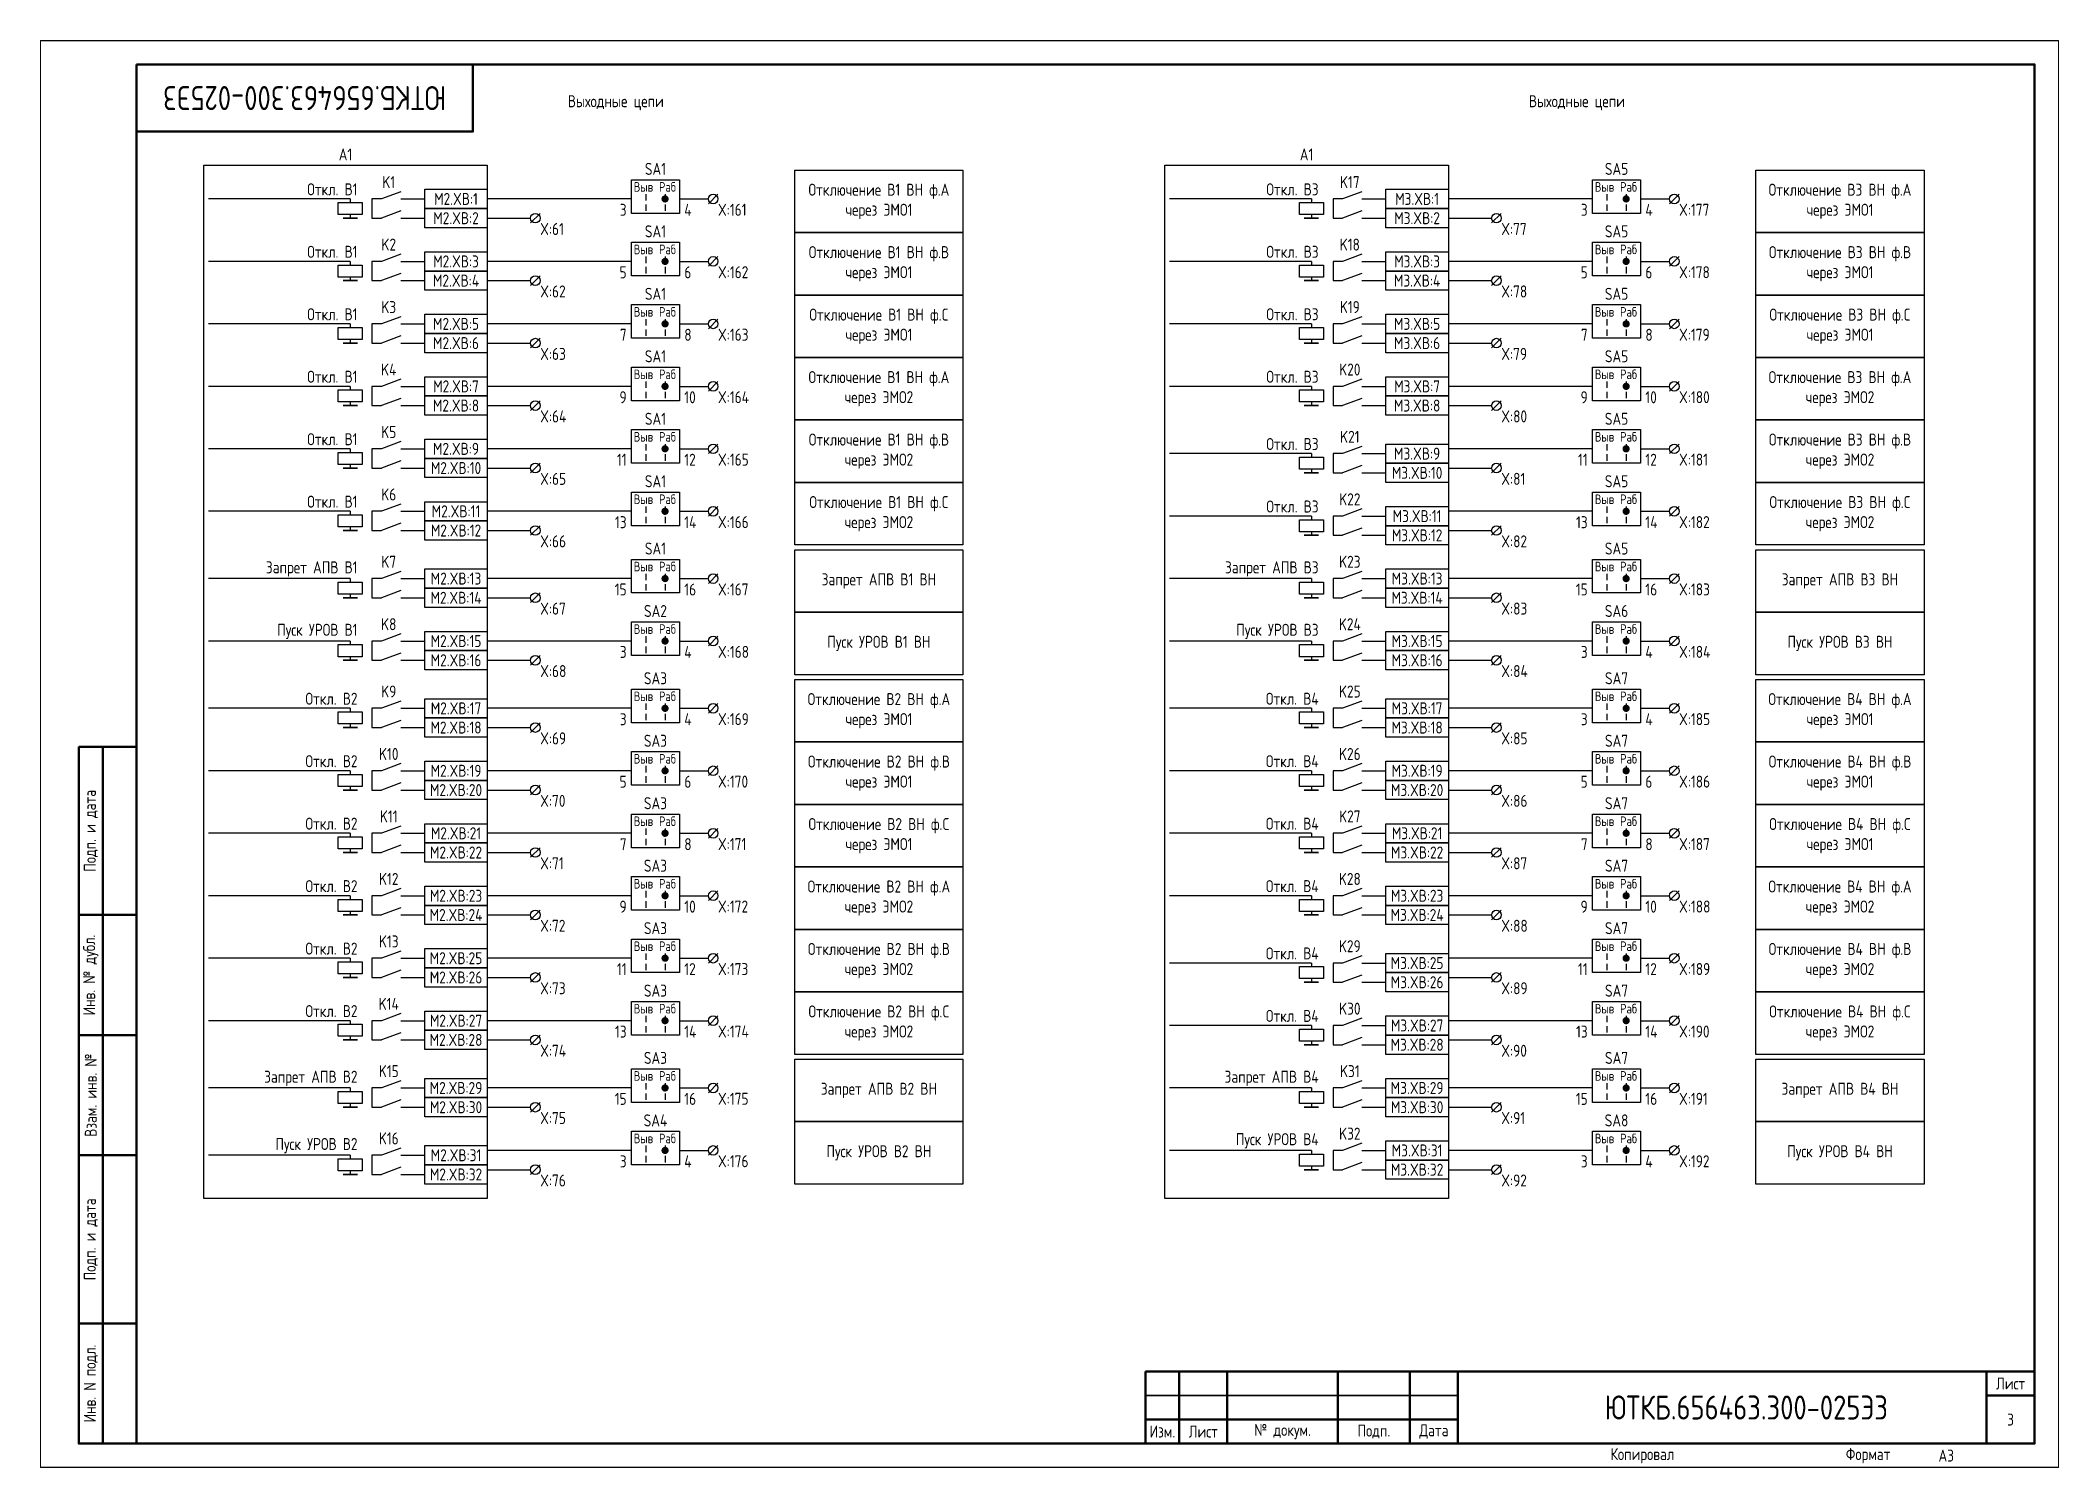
# Paper-space layout 'Лист3' of a CAD drawing. Header units: millimetres, sheet in inches. Extents: x 77.7 to 101.3, y 96.7 to 113.3.
# The model-space entities are those that its viewports show. They can reach past a viewport. Long polylines and large blocks are cut down to what shows.
import ezdxf

# ---------------------------------------------------------------- set-up
doc = ezdxf.new("R2010")
doc.units = ezdxf.units.MM
doc.styles.add('Gost_type_A', font='GOST_0.TTF')

psp = doc.layouts.new('Лист3')

msp = doc.modelspace()

# ---------------------------------------------------------------- texts
at = {"insert": (895, 285), "char_height": 5, "width": 70, "attachment_point": 5, "rotation": 180, "style": 'Gost_type_A'}
msp.add_mtext('ЮТКБ.656463.300-025Э3', dxfattribs=at)
at = {"char_height": 2.5, "line_spacing_factor": 0.9, "style": 'Gost_type_A'}
for s, insert, width, attachment_point in [('Выходные цепи', (959.75, 284), 197.5, 5), ('Выходные цепи', (1159.75, 284), 197.5, 5), ('A1', (903.5, 272), 58.9999, 8), ('A1', (1103.5, 272), 58.9999, 8), ('X:161', (981.01, 263), 8, 1), ('X:177', (1181.01, 263), 8, 1), ('X:61', (944.01, 259), 8, 1), ('X:77', (1144.01, 259), 8, 1), ('X:162', (981.01, 250), 8, 1), ('X:178', (1181.01, 250), 8, 1), ('X:62', (944.01, 246), 8, 1), ('X:78', (1144.01, 246), 8, 1), ('X:163', (981.01, 237), 8, 1), ('X:179', (1181.01, 237), 8, 1), ('X:63', (944.01, 233), 8, 1), ('X:79', (1144.01, 233), 8, 1), ('X:164', (981.01, 224), 8, 1), ('X:180', (1181.01, 224), 8, 1), ('X:64', (944.01, 220), 8, 1), ('X:80', (1144.01, 220), 8, 1), ('X:165', (981.01, 211), 8, 1), ('X:181', (1181.01, 211), 8, 1), ('X:65', (944.01, 207), 8, 1), ('X:81', (1144.01, 207), 8, 1), ('X:166', (981.01, 198), 8, 1), ('X:182', (1181.01, 198), 8, 1), ('X:66', (944.01, 194), 8, 1), ('X:82', (1144.01, 194), 8, 1), ('X:167', (981.01, 184), 8, 1), ('X:183', (1181.01, 184), 8, 1), ('X:67', (944.01, 180), 8, 1), ('X:83', (1144.01, 180), 8, 1), ('X:168', (981.01, 171), 8, 1), ('X:184', (1181.01, 171), 8, 1), ('X:68', (944.01, 167), 8, 1), ('X:84', (1144.01, 167), 8, 1), ('X:169', (981.01, 157), 8, 1), ('X:185', (1181.01, 157), 8, 1), ('X:69', (944.01, 153), 8, 1), ('X:85', (1144.01, 153), 8, 1), ('X:170', (981.01, 144), 8, 1), ('X:186', (1181.01, 144), 8, 1), ('X:70', (944.01, 140), 8, 1), ('X:86', (1144.01, 140), 8, 1), ('X:171', (981.01, 131), 8, 1), ('X:187', (1181.01, 131), 8, 1), ('X:71', (944.01, 127), 8, 1), ('X:87', (1144.01, 127), 8, 1), ('X:172', (981.01, 118), 8, 1), ('X:188', (1181.01, 118), 8, 1), ('X:72', (944.01, 114), 8, 1), ('X:88', (1144.01, 114), 8, 1), ('X:173', (981.01, 105), 8, 1), ('X:189', (1181.01, 105), 8, 1), ('X:73', (944.01, 101), 8, 1), ('X:89', (1144.01, 101), 8, 1), ('X:174', (981.01, 92), 8, 1), ('X:190', (1181.01, 92), 8, 1), ('X:74', (944.01, 88), 8, 1), ('X:90', (1144.01, 88), 8, 1), ('X:175', (981.01, 78), 8, 1), ('X:191', (1181.01, 78), 8, 1), ('X:75', (944.01, 74), 8, 1), ('X:91', (1144.01, 74), 8, 1), ('X:176', (981.01, 65), 8, 1), ('X:192', (1181.01, 65), 8, 1), ('X:76', (944.01, 61), 8, 1), ('X:92', (1144.01, 61), 8, 1)]:
    msp.add_mtext(s, dxfattribs=dict(at, insert=insert, width=width, attachment_point=attachment_point))
at = {"style": 'Gost_type_A'}
for s, insert, char_height, width, attachment_point in [('SA1', (968, 269), 2.5, 10, 8), ('SA5', (1168, 269), 2.5, 10, 8), ('Откл. В1', (906, 266), 2.5, 31.0015, 6), ('K1', (912.5, 267.5), 2.5, 5, 5), ('M2.XВ:1', (926.5, 264), 2.5, 13, 5), ('Выв', (965.5, 266.5), 2, 5, 5), ('Раб', (970.5, 266.5), 2, 5, 5), ('Отключение В1 ВН ф.А через ЭМО1', (1014.5, 263.5), 2.5, 34.9988, 5), ('Откл. В3', (1106, 266), 2.5, 31.0015, 6), ('K17', (1112.5, 267.5), 2.5, 5, 5), ('M3.XВ:1', (1126.5, 264), 2.5, 13, 5), ('Выв', (1165.5, 266.5), 2, 5, 5), ('Раб', (1170.5, 266.5), 2, 5, 5), ('Отключение В3 ВН ф.А через ЭМО1', (1214.5, 263.5), 2.5, 34.9988, 5), ('M2.XВ:2', (926.5, 260), 2.5, 13, 5), ('3', (962, 262.98), 2.5, 5, 3), ('4', (974, 262.98), 2.5, 5, 1), ('M3.XВ:2', (1126.5, 260), 2.5, 13, 5), ('3', (1162, 262.98), 2.5, 5, 3), ('4', (1174, 262.98), 2.5, 5, 1), ('SA1', (968, 256), 2.5, 10, 8), ('SA5', (1168, 256), 2.5, 10, 8), ('Откл. В1', (906, 253), 2.5, 31.0015, 6), ('K2', (912.5, 254.5), 2.5, 5, 5), ('M2.XВ:3', (926.5, 251), 2.5, 13, 5), ('Выв', (965.5, 253.5), 2, 5, 5), ('Раб', (970.5, 253.5), 2, 5, 5), ('Отключение В1 ВН ф.В через ЭМО1', (1014.5, 250.5), 2.5, 34.9988, 5), ('Откл. В3', (1106, 253), 2.5, 31.0015, 6), ('K18', (1112.5, 254.5), 2.5, 5, 5), ('M3.XВ:3', (1126.5, 251), 2.5, 13, 5), ('Выв', (1165.5, 253.5), 2, 5, 5), ('Раб', (1170.5, 253.5), 2, 5, 5), ('Отключение В3 ВН ф.В через ЭМО1', (1214.5, 250.5), 2.5, 34.9988, 5), ('M2.XВ:4', (926.5, 247), 2.5, 13, 5), ('5', (962, 249.98), 2.5, 5, 3), ('6', (974, 249.98), 2.5, 5, 1), ('M3.XВ:4', (1126.5, 247), 2.5, 13, 5), ('5', (1162, 249.98), 2.5, 5, 3), ('6', (1174, 249.98), 2.5, 5, 1), ('SA1', (968, 243), 2.5, 10, 8), ('SA5', (1168, 243), 2.5, 10, 8), ('Откл. В1', (906, 240), 2.5, 31.0015, 6), ('K3', (912.5, 241.5), 2.5, 5, 5), ('Выв', (965.5, 240.5), 2, 5, 5), ('Раб', (970.5, 240.5), 2, 5, 5), ('Отключение В1 ВН ф.C через ЭМО1', (1014.5, 237.5), 2.5, 34.9988, 5), ('Откл. В3', (1106, 240), 2.5, 31.0015, 6), ('K19', (1112.5, 241.5), 2.5, 5, 5), ('Выв', (1165.5, 240.5), 2, 5, 5), ('Раб', (1170.5, 240.5), 2, 5, 5), ('Отключение В3 ВН ф.C через ЭМО1', (1214.5, 237.5), 2.5, 34.9988, 5), ('M2.XВ:5', (926.5, 238), 2.5, 13, 5), ('M2.XВ:6', (926.5, 234), 2.5, 13, 5), ('7', (962, 236.98), 2.5, 5, 3), ('8', (974, 236.98), 2.5, 5, 1), ('M3.XВ:5', (1126.5, 238), 2.5, 13, 5), ('M3.XВ:6', (1126.5, 234), 2.5, 13, 5), ('7', (1162, 236.98), 2.5, 5, 3), ('8', (1174, 236.98), 2.5, 5, 1), ('SA1', (968, 230), 2.5, 10, 8), ('SA5', (1168, 230), 2.5, 10, 8), ('Откл. В1', (906, 227), 2.5, 31.0015, 6), ('K4', (912.5, 228.5), 2.5, 5, 5), ('Выв', (965.5, 227.5), 2, 5, 5), ('Раб', (970.5, 227.5), 2, 5, 5), ('Отключение В1 ВН ф.А через ЭМО2', (1014.5, 224.5), 2.5, 34.9988, 5), ('Откл. В3', (1106, 227), 2.5, 31.0015, 6), ('K20', (1112.5, 228.5), 2.5, 5, 5), ('Выв', (1165.5, 227.5), 2, 5, 5), ('Раб', (1170.5, 227.5), 2, 5, 5), ('Отключение В3 ВН ф.А через ЭМО2', (1214.5, 224.5), 2.5, 34.9988, 5), ('M2.XВ:7', (926.5, 225), 2.5, 13, 5), ('9', (962, 223.98), 2.5, 5, 3), ('10', (974, 223.98), 2.5, 5, 1), ('M3.XВ:7', (1126.5, 225), 2.5, 13, 5), ('9', (1162, 223.98), 2.5, 5, 3), ('10', (1174, 223.98), 2.5, 5, 1), ('M2.XВ:8', (926.5, 221), 2.5, 13, 5), ('SA1', (968, 217), 2.5, 10, 8), ('M3.XВ:8', (1126.5, 221), 2.5, 13, 5), ('SA5', (1168, 217), 2.5, 10, 8), ('Откл. В1', (906, 214), 2.5, 31.0015, 6), ('K5', (912.5, 215.5), 2.5, 5, 5), ('Выв', (965.5, 214.5), 2, 5, 5), ('Раб', (970.5, 214.5), 2, 5, 5), ('Отключение В1 ВН ф.В через ЭМО2', (1014.5, 211.5), 2.5, 34.9988, 5), ('Откл. В3', (1106, 213), 2.5, 31.0015, 6), ('K21', (1112.5, 214.5), 2.5, 5, 5), ('Выв', (1165.5, 214.5), 2, 5, 5), ('Раб', (1170.5, 214.5), 2, 5, 5), ('Отключение В3 ВН ф.В через ЭМО2', (1214.5, 211.5), 2.5, 34.9988, 5), ('M2.XВ:9', (926.5, 212), 2.5, 13, 5), ('11', (962, 210.98), 2.5, 5, 3), ('12', (974, 210.98), 2.5, 5, 1), ('M3.XВ:9', (1126.5, 211), 2.5, 13, 5), ('11', (1162, 210.98), 2.5, 5, 3), ('12', (1174, 210.98), 2.5, 5, 1), ('M2.XВ:10', (926.5, 208), 2.5, 13, 5), ('SA1', (968, 204), 2.5, 10, 8), ('M3.XВ:10', (1126.5, 207), 2.5, 13, 5), ('SA5', (1168, 204), 2.5, 10, 8), ('Откл. В1', (906, 201), 2.5, 31.0015, 6), ('K6', (912.5, 202.5), 2.5, 5, 5), ('Выв', (965.5, 201.5), 2, 5, 5), ('Раб', (970.5, 201.5), 2, 5, 5), ('Отключение В1 ВН ф.C через ЭМО2', (1014.5, 198.5), 2.5, 34.9988, 5), ('K22', (1112.5, 201.5), 2.5, 5, 5), ('Выв', (1165.5, 201.5), 2, 5, 5), ('Раб', (1170.5, 201.5), 2, 5, 5), ('Отключение В3 ВН ф.C через ЭМО2', (1214.5, 198.5), 2.5, 34.9988, 5), ('M2.XВ:11', (926.5, 199), 2.5, 13, 5), ('13', (962, 197.98), 2.5, 5, 3), ('14', (974, 197.98), 2.5, 5, 1), ('Откл. В3', (1106, 200), 2.5, 31.0015, 6), ('M3.XВ:11', (1126.5, 198), 2.5, 13, 5), ('13', (1162, 197.98), 2.5, 5, 3), ('14', (1174, 197.98), 2.5, 5, 1), ('M2.XВ:12', (926.5, 195), 2.5, 13, 5), ('M3.XВ:12', (1126.5, 194), 2.5, 13, 5), ('K7', (912.5, 188.5), 2.5, 5, 5), ('SA1', (968, 190), 2.5, 10, 8), ('K23', (1112.5, 188.5), 2.5, 5, 5), ('SA5', (1168, 190), 2.5, 10, 8), ('Запрет АПВ В1', (906, 187), 2.5, 31.0015, 6), ('M2.XВ:13', (926.5, 185), 2.5, 13, 5), ('Выв', (965.5, 187.5), 2, 5, 5), ('Раб', (970.5, 187.5), 2, 5, 5), ('Запрет АПВ В1 ВН', (1014.5, 184.5), 2.5, 34.9988, 5), ('Запрет АПВ В3', (1106, 187), 2.5, 31.0015, 6), ('M3.XВ:13', (1126.5, 185), 2.5, 13, 5), ('Выв', (1165.5, 187.5), 2, 5, 5), ('Раб', (1170.5, 187.5), 2, 5, 5), ('Запрет АПВ В3 ВН', (1214.5, 184.5), 2.5, 34.9988, 5), ('M2.XВ:14', (926.5, 181), 2.5, 13, 5), ('15', (962, 183.98), 2.5, 5, 3), ('16', (974, 183.98), 2.5, 5, 1), ('M3.XВ:14', (1126.5, 181), 2.5, 13, 5), ('15', (1162, 183.98), 2.5, 5, 3), ('16', (1174, 183.98), 2.5, 5, 1), ('K8', (912.5, 175.5), 2.5, 5, 5), ('SA2', (968, 177), 2.5, 10, 8), ('K24', (1112.5, 175.5), 2.5, 5, 5), ('SA6', (1168, 177), 2.5, 10, 8), ('Пуск УРОВ В1', (906, 174), 2.5, 31.2394, 6), ('M2.XВ:15', (926.5, 172), 2.5, 13, 5), ('Выв', (965.5, 174.5), 2, 5, 5), ('Раб', (970.5, 174.5), 2, 5, 5), ('Пуск УРОВ В1 ВН', (1014.5, 171.5), 2.5, 34.9988, 5), ('Пуск УРОВ В3', (1106, 174), 2.5, 31.2394, 6), ('M3.XВ:15', (1126.5, 172), 2.5, 13, 5), ('Выв', (1165.5, 174.5), 2, 5, 5), ('Раб', (1170.5, 174.5), 2, 5, 5), ('Пуск УРОВ В3 ВН', (1214.5, 171.5), 2.5, 34.9988, 5), ('M2.XВ:16', (926.5, 168), 2.5, 13, 5), ('3', (962, 170.98), 2.5, 5, 3), ('4', (974, 170.98), 2.5, 5, 1), ('M3.XВ:16', (1126.5, 168), 2.5, 13, 5), ('3', (1162, 170.98), 2.5, 5, 3), ('4', (1174, 170.98), 2.5, 5, 1), ('SA3', (968, 163), 2.5, 10, 8), ('SA7', (1168, 163), 2.5, 10, 8), ('Откл. В2', (906, 160), 2.5, 31.0015, 6), ('K9', (912.5, 161.5), 2.5, 5, 5), ('Выв', (965.5, 160.5), 2, 5, 5), ('Раб', (970.5, 160.5), 2, 5, 5), ('Отключение В2 ВН ф.А через ЭМО1', (1014.5, 157.5), 2.5, 34.9988, 5), ('Откл. В4', (1106, 160), 2.5, 31.0015, 6), ('K25', (1112.5, 161.5), 2.5, 5, 5), ('Выв', (1165.5, 160.5), 2, 5, 5), ('Раб', (1170.5, 160.5), 2, 5, 5), ('Отключение В4 ВН ф.А через ЭМО1', (1214.5, 157.5), 2.5, 34.9988, 5), ('M2.XВ:17', (926.5, 158), 2.5, 13, 5), ('3', (962, 156.98), 2.5, 5, 3), ('4', (974, 156.98), 2.5, 5, 1), ('M3.XВ:17', (1126.5, 158), 2.5, 13, 5), ('3', (1162, 156.98), 2.5, 5, 3), ('4', (1174, 156.98), 2.5, 5, 1), ('M2.XВ:18', (926.5, 154), 2.5, 13, 5), ('SA3', (968, 150), 2.5, 10, 8), ('M3.XВ:18', (1126.5, 154), 2.5, 13, 5), ('SA7', (1168, 150), 2.5, 10, 8), ('Откл. В2', (906, 147), 2.5, 31.0015, 6), ('K10', (912.5, 148.5), 2.5, 5, 5), ('Выв', (965.5, 147.5), 2, 5, 5), ('Раб', (970.5, 147.5), 2, 5, 5), ('Отключение В2 ВН ф.В через ЭМО1', (1014.5, 144.5), 2.5, 34.9988, 5), ('Откл. В4', (1106, 147), 2.5, 31.0015, 6), ('K26', (1112.5, 148.5), 2.5, 5, 5), ('Выв', (1165.5, 147.5), 2, 5, 5), ('Раб', (1170.5, 147.5), 2, 5, 5), ('Отключение В4 ВН ф.В через ЭМО1', (1214.5, 144.5), 2.5, 34.9988, 5), ('M2.XВ:19', (926.5, 145), 2.5, 13, 5), ('5', (962, 143.98), 2.5, 5, 3), ('6', (974, 143.98), 2.5, 5, 1), ('M3.XВ:19', (1126.5, 145), 2.5, 13, 5), ('5', (1162, 143.98), 2.5, 5, 3), ('6', (1174, 143.98), 2.5, 5, 1), ('M2.XВ:20', (926.5, 141), 2.5, 13, 5), ('SA3', (968, 137), 2.5, 10, 8), ('M3.XВ:20', (1126.5, 141), 2.5, 13, 5), ('SA7', (1168, 137), 2.5, 10, 8), ('Откл. В2', (906, 134), 2.5, 31.0015, 6), ('K11', (912.5, 135.5), 2.5, 5, 5), ('Выв', (965.5, 134.5), 2, 5, 5), ('Раб', (970.5, 134.5), 2, 5, 5), ('Отключение В2 ВН ф.C через ЭМО1', (1014.5, 131.5), 2.5, 34.9988, 5), ('Откл. В4', (1106, 134), 2.5, 31.0015, 6), ('K27', (1112.5, 135.5), 2.5, 5, 5), ('Выв', (1165.5, 134.5), 2, 5, 5), ('Раб', (1170.5, 134.5), 2, 5, 5), ('Отключение В4 ВН ф.C через ЭМО1', (1214.5, 131.5), 2.5, 34.9988, 5), ('M2.XВ:21', (926.5, 132), 2.5, 13, 5), ('7', (962, 130.98), 2.5, 5, 3), ('8', (974, 130.98), 2.5, 5, 1), ('M3.XВ:21', (1126.5, 132), 2.5, 13, 5), ('7', (1162, 130.98), 2.5, 5, 3), ('8', (1174, 130.98), 2.5, 5, 1), ('M2.XВ:22', (926.5, 128), 2.5, 13, 5), ('SA3', (968, 124), 2.5, 10, 8), ('M3.XВ:22', (1126.5, 128), 2.5, 13, 5), ('SA7', (1168, 124), 2.5, 10, 8), ('Откл. В2', (906, 121), 2.5, 31.0015, 6), ('K12', (912.5, 122.5), 2.5, 5, 5), ('Выв', (965.5, 121.5), 2, 5, 5), ('Раб', (970.5, 121.5), 2, 5, 5), ('Отключение В2 ВН ф.А через ЭМО2', (1014.5, 118.5), 2.5, 34.9988, 5), ('Откл. В4', (1106, 121), 2.5, 31.0015, 6), ('K28', (1112.5, 122.5), 2.5, 5, 5), ('Выв', (1165.5, 121.5), 2, 5, 5), ('Раб', (1170.5, 121.5), 2, 5, 5), ('Отключение В4 ВН ф.А через ЭМО2', (1214.5, 118.5), 2.5, 34.9988, 5), ('M2.XВ:23', (926.5, 119), 2.5, 13, 5), ('9', (962, 117.98), 2.5, 5, 3), ('10', (974, 117.98), 2.5, 5, 1), ('M3.XВ:23', (1126.5, 119), 2.5, 13, 5), ('9', (1162, 117.98), 2.5, 5, 3), ('10', (1174, 117.98), 2.5, 5, 1), ('M2.XВ:24', (926.5, 115), 2.5, 13, 5), ('SA3', (968, 111), 2.5, 10, 8), ('M3.XВ:24', (1126.5, 115), 2.5, 13, 5), ('SA7', (1168, 111), 2.5, 10, 8), ('Откл. В2', (906, 108), 2.5, 31.0015, 6), ('K13', (912.5, 109.5), 2.5, 5, 5), ('Выв', (965.5, 108.5), 2, 5, 5), ('Раб', (970.5, 108.5), 2, 5, 5), ('K29', (1112.5, 108.5), 2.5, 5, 5), ('Выв', (1165.5, 108.5), 2, 5, 5), ('Раб', (1170.5, 108.5), 2, 5, 5), ('M2.XВ:25', (926.5, 106), 2.5, 13, 5), ('Отключение В2 ВН ф.В через ЭМО2', (1014.5, 105.5), 2.5, 34.9988, 5), ('Откл. В4', (1106, 107), 2.5, 31.0015, 6), ('M3.XВ:25', (1126.5, 105), 2.5, 13, 5), ('Отключение В4 ВН ф.В через ЭМО2', (1214.5, 105.5), 2.5, 34.9988, 5), ('M2.XВ:26', (926.5, 102), 2.5, 13, 5), ('11', (962, 104.98), 2.5, 5, 3), ('12', (974, 104.98), 2.5, 5, 1), ('M3.XВ:26', (1126.5, 101), 2.5, 13, 5), ('11', (1162, 104.98), 2.5, 5, 3), ('12', (1174, 104.98), 2.5, 5, 1), ('K14', (912.5, 96.5), 2.5, 5, 5), ('SA3', (968, 98), 2.5, 10, 8), ('K30', (1112.5, 95.5), 2.5, 5, 5), ('SA7', (1168, 98), 2.5, 10, 8), ('Откл. В2', (906, 95), 2.5, 31.0015, 6), ('M2.XВ:27', (926.5, 93), 2.5, 13, 5), ('Выв', (965.5, 95.5), 2, 5, 5), ('Раб', (970.5, 95.5), 2, 5, 5), ('Отключение В2 ВН ф.C через ЭМО2', (1014.5, 92.5), 2.5, 34.9988, 5), ('Откл. В4', (1106, 94), 2.5, 31.0015, 6), ('M3.XВ:27', (1126.5, 92), 2.5, 13, 5), ('Выв', (1165.5, 95.5), 2, 5, 5), ('Раб', (1170.5, 95.5), 2, 5, 5), ('Отключение В4 ВН ф.C через ЭМО2', (1214.5, 92.5), 2.5, 34.9988, 5), ('M2.XВ:28', (926.5, 89), 2.5, 13, 5), ('13', (962, 91.98), 2.5, 5, 3), ('14', (974, 91.98), 2.5, 5, 1), ('M3.XВ:28', (1126.5, 88), 2.5, 13, 5), ('13', (1162, 91.98), 2.5, 5, 3), ('14', (1174, 91.98), 2.5, 5, 1), ('SA3', (968, 84), 2.5, 10, 8), ('SA7', (1168, 84), 2.5, 10, 8), ('Запрет АПВ В2', (906, 81), 2.5, 31.0015, 6), ('K15', (912.5, 82.5), 2.5, 5, 5), ('M2.XВ:29', (926.5, 79), 2.5, 13, 5), ('Выв', (965.5, 81.5), 2, 5, 5), ('Раб', (970.5, 81.5), 2, 5, 5), ('Запрет АПВ В2 ВН', (1014.5, 78.5), 2.5, 34.9988, 5), ('Запрет АПВ В4', (1106, 81), 2.5, 31.0015, 6), ('K31', (1112.5, 82.5), 2.5, 5, 5), ('M3.XВ:29', (1126.5, 79), 2.5, 13, 5), ('Выв', (1165.5, 81.5), 2, 5, 5), ('Раб', (1170.5, 81.5), 2, 5, 5), ('Запрет АПВ В4 ВН', (1214.5, 78.5), 2.5, 34.9988, 5), ('M2.XВ:30', (926.5, 75), 2.5, 13, 5), ('15', (962, 77.98), 2.5, 5, 3), ('16', (974, 77.98), 2.5, 5, 1), ('M3.XВ:30', (1126.5, 75), 2.5, 13, 5), ('15', (1162, 77.98), 2.5, 5, 3), ('16', (1174, 77.98), 2.5, 5, 1), ('SA4', (968, 71), 2.5, 10, 8), ('SA8', (1168, 71), 2.5, 10, 8), ('Пуск УРОВ В2', (906, 67), 2.5, 31.2394, 6), ('K16', (912.5, 68.5), 2.5, 5, 5), ('Выв', (965.5, 68.5), 2, 5, 5), ('Раб', (970.5, 68.5), 2, 5, 5), ('Пуск УРОВ В4', (1106, 68), 2.5, 31.2394, 6), ('K32', (1112.5, 69.5), 2.5, 5, 5), ('M3.XВ:31', (1126.5, 66), 2.5, 13, 5), ('Выв', (1165.5, 68.5), 2, 5, 5), ('Раб', (1170.5, 68.5), 2, 5, 5), ('M2.XВ:31', (926.5, 65), 2.5, 13, 5), ('3', (962, 64.98), 2.5, 5, 3), ('4', (974, 64.98), 2.5, 5, 1), ('Пуск УРОВ В2 ВН', (1014.5, 65.5), 2.5, 34.9988, 5), ('M3.XВ:32', (1126.5, 62), 2.5, 13, 5), ('3', (1162, 64.98), 2.5, 5, 3), ('4', (1174, 64.98), 2.5, 5, 1), ('Пуск УРОВ В4 ВН', (1214.5, 65.5), 2.5, 34.9988, 5), ('M2.XВ:32', (926.5, 61), 2.5, 13, 5), ('ЮТКБ.656463.300-025Э3', (1195, 12.5), 5, 120, 5), ('3', (1250, 10), 2.5, 10, 5), ('A3', (1235, 2.5), 2.5, 20, 4)]:
    msp.add_mtext(s, dxfattribs=dict(at, insert=insert, char_height=char_height, width=width, attachment_point=attachment_point))

# ---------------------------------------------------------------- blocks, each defined once
blk = doc.blocks.new('Формат_А3')
blk.add_lwpolyline([(-420, 297), (0, 297), (0, 0), (-420, 0)], close=True)
at = {"lineweight": 50}
blk.add_lwpolyline([(-400, 292), (-5, 292), (-5, 5), (-400, 5)], close=True, dxfattribs=at)
blk = doc.blocks.new('Штамп малый нижний')
at = {"lineweight": 50}
for points in [[(-185, 15), (-178, 15), (-178, 5), (-185, 5)], [(-178, 15), (-168, 15), (-168, 5), (-178, 5)], [(-168, 15), (-145, 15), (-145, 5), (-168, 5)], [(-145, 15), (-130, 15), (-130, 5), (-145, 5)], [(-130, 15), (-120, 15), (-120, 5), (-130, 5)], [(-120, 15), (-10, 15), (-10, 0), (-120, 0)], [(-10, 15), (0, 15), (0, 10), (-10, 10)], [(-10, 10), (0, 10), (0, 0), (-10, 0)], [(-185, 5), (-178, 5), (-178, 0), (-185, 0)], [(-178, 5), (-168, 5), (-168, 0), (-178, 0)], [(-168, 5), (-145, 5), (-145, 0), (-168, 0)], [(-145, 5), (-130, 5), (-130, 0), (-145, 0)], [(-130, 5), (-120, 5), (-120, 0), (-130, 0)]]:
    blk.add_lwpolyline(points, close=True, dxfattribs=at)
for points in [[(-185, 15), (-178, 15), (-178, 10), (-185, 10)], [(-178, 15), (-168, 15), (-168, 10), (-178, 10)], [(-168, 15), (-145, 15), (-145, 10), (-168, 10)], [(-145, 15), (-130, 15), (-130, 10), (-145, 10)], [(-130, 15), (-120, 15), (-120, 10), (-130, 10)], [(-185, 10), (-178, 10), (-178, 5), (-185, 5)], [(-178, 10), (-168, 10), (-168, 5), (-178, 5)], [(-168, 10), (-145, 10), (-145, 5), (-168, 5)], [(-145, 10), (-130, 10), (-130, 5), (-145, 5)], [(-130, 10), (-120, 10), (-120, 5), (-130, 5)]]:
    blk.add_lwpolyline(points, close=True)
at = {"char_height": 2.5, "style": 'Gost_type_A'}
for s, insert, width, attachment_point in [('Лист', (-5, 12.5), 10, 5), ('Изм.', (-181.5, 2.5), 7, 5), ('Лист', (-173, 2.5), 10, 5), ('№ докум.', (-156.5, 2.5), 23, 5), ('Подп.', (-137.5, 2.5), 15, 5), ('Дата', (-125, 2.5), 10, 5), ('Копировал', (-75, -2.53), 13.1202, 6), ('Формат', (-30, -2.53), 13.1202, 6)]:
    blk.add_mtext(s, dxfattribs=dict(at, insert=insert, width=width, attachment_point=attachment_point))
blk = doc.blocks.new('Штамп угловой верхний')
at = {"lineweight": 50}
blk.add_lwpolyline([(0, 0), (70, 0), (70, -14), (0, -14)], close=True, dxfattribs=at)
blk = doc.blocks.new('Штамп левый нижний')
at = {"lineweight": 50}
for points in [[(-12, 145), (-7, 145), (-7, 110), (-12, 110)], [(-7, 145), (0, 145), (0, 110), (-7, 110)], [(-12, 110), (-7, 110), (-7, 85), (-12, 85)], [(-7, 110), (0, 110), (0, 85), (-7, 85)], [(-12, 85), (-7, 85), (-7, 60), (-12, 60)], [(-7, 85), (0, 85), (0, 60), (-7, 60)], [(-12, 60), (-7, 60), (-7, 25), (-12, 25)], [(-7, 60), (0, 60), (0, 25), (-7, 25)], [(-12, 25), (-7, 25), (-7, 0), (-12, 0)], [(-7, 25), (0, 25), (0, 0), (-7, 0)]]:
    blk.add_lwpolyline(points, close=True, dxfattribs=at)
at = {"char_height": 2.5, "attachment_point": 5, "rotation": 90, "style": 'Gost_type_A'}
for s, insert, width in [('Подп. и дата', (-9.5, 127.5), 35), ('Инв. № дубл.', (-9.5, 97.5), 25), ('Взам. инв. №', (-9.5, 72.5), 25), ('Подп. и дата', (-9.5, 42.5), 35), ('Инв. N подл.', (-9.5, 12.5), 25)]:
    blk.add_mtext(s, dxfattribs=dict(at, insert=insert, width=width))
blk = doc.blocks.new('POINT')
at = {"const_width": 0.75}
blk.add_lwpolyline([(-0.375, 0, 1), (0.375, 0, 1)], format="xyb", close=True, dxfattribs=at)
blk = doc.blocks.new('Переключатель_положение')
for p, q in [((2, 1), (2, -0.34)), ((2, -1.14), (2, -2.49))]:
    blk.add_line(p, q)

# ---------------------------------------------------------------- linework, layer by layer
at = {"ltscale": 4.32}
for p, q in [((915, 265.5), (911, 264)), ((1115, 265.5), (1111, 264)), ((915, 261.5), (911, 260)), ((1115, 261.5), (1111, 260)), ((915, 252.5), (911, 251)), ((1115, 252.5), (1111, 251)), ((915, 248.5), (911, 247)), ((1115, 248.5), (1111, 247)), ((915, 239.5), (911, 238)), ((1115, 239.5), (1111, 238)), ((915, 235.5), (911, 234)), ((1115, 235.5), (1111, 234)), ((915, 226.5), (911, 225)), ((1115, 226.5), (1111, 225)), ((915, 222.5), (911, 221)), ((1115, 222.5), (1111, 221)), ((915, 213.5), (911, 212)), ((1115, 212.5), (1111, 211)), ((915, 209.5), (911, 208)), ((1115, 208.5), (1111, 207)), ((915, 200.5), (911, 199)), ((1115, 199.5), (1111, 198)), ((915, 196.5), (911, 195)), ((1115, 195.5), (1111, 194)), ((915, 186.5), (911, 185)), ((1115, 186.5), (1111, 185)), ((915, 182.5), (911, 181)), ((1115, 182.5), (1111, 181)), ((915, 173.5), (911, 172)), ((1115, 173.5), (1111, 172)), ((915, 169.5), (911, 168)), ((1115, 169.5), (1111, 168)), ((915, 159.5), (911, 158)), ((915, 155.5), (911, 154)), ((1115, 159.5), (1111, 158)), ((1115, 155.5), (1111, 154)), ((915, 146.5), (911, 145)), ((1115, 146.5), (1111, 145)), ((915, 142.5), (911, 141)), ((1115, 142.5), (1111, 141)), ((915, 133.5), (911, 132)), ((1115, 133.5), (1111, 132)), ((915, 129.5), (911, 128)), ((1115, 129.5), (1111, 128)), ((915, 120.5), (911, 119)), ((1115, 120.5), (1111, 119)), ((915, 116.5), (911, 115)), ((1115, 116.5), (1111, 115)), ((915, 107.5), (911, 106)), ((1115, 106.5), (1111, 105)), ((915, 103.5), (911, 102)), ((1115, 102.5), (1111, 101)), ((915, 94.5), (911, 93)), ((1115, 93.5), (1111, 92)), ((915, 90.5), (911, 89)), ((1115, 89.5), (1111, 88)), ((915, 80.5), (911, 79)), ((1115, 80.5), (1111, 79)), ((915, 76.5), (911, 75)), ((1115, 76.5), (1111, 75)), ((1115, 67.5), (1111, 66)), ((915, 66.5), (911, 65)), ((1115, 63.5), (1111, 62)), ((915, 62.5), (911, 61))]:
    msp.add_line(p, q, dxfattribs=at)
for p, q in [((981.01, 265), (979.01, 263)), ((1181.01, 265), (1179.01, 263)), ((904.5, 264), (875, 264)), ((904.5, 264), (904.5, 263.25)), ((904.5, 260.75), (904.5, 260)), ((963, 264), (933, 264)), ((944.01, 261), (942.01, 259)), ((1104.5, 264), (1075, 264)), ((1104.5, 264), (1104.5, 263.25)), ((1104.5, 260.75), (1104.5, 260)), ((1163, 264), (1133, 264)), ((1144.01, 261), (1142.01, 259)), ((933, 260), (942, 260)), ((1133, 260), (1142, 260)), ((981.01, 252), (979.01, 250)), ((1181.01, 252), (1179.01, 250)), ((904.5, 251), (875, 251)), ((904.5, 251), (904.5, 250.25)), ((963, 251), (933, 251)), ((944.01, 248), (942.01, 246)), ((1104.5, 251), (1075, 251)), ((1104.5, 251), (1104.5, 250.25)), ((1163, 251), (1133, 251)), ((1144.01, 248), (1142.01, 246)), ((904.5, 247.75), (904.5, 247)), ((933, 247), (942, 247)), ((1104.5, 247.75), (1104.5, 247)), ((1133, 247), (1142, 247)), ((904.5, 238), (875, 238)), ((904.5, 238), (904.5, 237.25)), ((963, 238), (933, 238)), ((981.01, 239), (979.01, 237)), ((1104.5, 238), (1075, 238)), ((1104.5, 238), (1104.5, 237.25)), ((1163, 238), (1133, 238)), ((1181.01, 239), (1179.01, 237)), ((904.5, 234.75), (904.5, 234)), ((933, 234), (942, 234)), ((944.01, 235), (942.01, 233)), ((1104.5, 234.75), (1104.5, 234)), ((1133, 234), (1142, 234)), ((1144.01, 235), (1142.01, 233)), ((904.5, 225), (875, 225)), ((904.5, 225), (904.5, 224.25)), ((963, 225), (933, 225)), ((981.01, 226), (979.01, 224)), ((1104.5, 225), (1075, 225)), ((1104.5, 225), (1104.5, 224.25)), ((1163, 225), (1133, 225)), ((1181.01, 226), (1179.01, 224)), ((904.5, 221.75), (904.5, 221)), ((933, 221), (942, 221)), ((944.01, 222), (942.01, 220)), ((1104.5, 221.75), (1104.5, 221)), ((1133, 221), (1142, 221)), ((1144.01, 222), (1142.01, 220)), ((904.5, 212), (875, 212)), ((904.5, 212), (904.5, 211.25)), ((963, 212), (933, 212)), ((981.01, 213), (979.01, 211)), ((1104.5, 211), (1075, 211)), ((1104.5, 211), (1104.5, 210.25)), ((1163, 212), (1133, 212)), ((1181.01, 213), (1179.01, 211)), ((904.5, 208.75), (904.5, 208)), ((933, 208), (942, 208)), ((944.01, 209), (942.01, 207)), ((1104.5, 207.75), (1104.5, 207)), ((1133, 208), (1142, 208)), ((1144.01, 209), (1142.01, 207)), ((904.5, 199), (875, 199)), ((904.5, 199), (904.5, 198.25)), ((963, 199), (933, 199)), ((981.01, 200), (979.01, 198)), ((1104.5, 198), (1075, 198)), ((1104.5, 198), (1104.5, 197.25)), ((1163, 199), (1133, 199)), ((1181.01, 200), (1179.01, 198)), ((904.5, 195.75), (904.5, 195)), ((933, 195), (942, 195)), ((944.01, 196), (942.01, 194)), ((1104.5, 194.75), (1104.5, 194)), ((1133, 195), (1142, 195)), ((1144.01, 196), (1142.01, 194)), ((904.5, 185), (875, 185)), ((904.5, 185), (904.5, 184.25)), ((963, 185), (933, 185)), ((981.01, 186), (979.01, 184)), ((1104.5, 185), (1075, 185)), ((1104.5, 185), (1104.5, 184.25)), ((1163, 185), (1133, 185)), ((1181.01, 186), (1179.01, 184)), ((904.5, 181.75), (904.5, 181)), ((933, 181), (942, 181)), ((944.01, 182), (942.01, 180)), ((1104.5, 181.75), (1104.5, 181)), ((1133, 181), (1142, 181)), ((1144.01, 182), (1142.01, 180)), ((981.01, 173), (979.01, 171)), ((1181.01, 173), (1179.01, 171)), ((904.5, 172), (875, 172)), ((904.5, 172), (904.5, 171.25)), ((904.5, 168.75), (904.5, 168)), ((963, 172), (933, 172)), ((944.01, 169), (942.01, 167)), ((1104.5, 172), (1075, 172)), ((1104.5, 172), (1104.5, 171.25)), ((1104.5, 168.75), (1104.5, 168)), ((1163, 172), (1133, 172)), ((1144.01, 169), (1142.01, 167)), ((933, 168), (942, 168)), ((1133, 168), (1142, 168)), ((904.5, 158), (875, 158)), ((904.5, 158), (904.5, 157.25)), ((963, 158), (933, 158)), ((981.01, 159), (979.01, 157)), ((1104.5, 158), (1075, 158)), ((1104.5, 158), (1104.5, 157.25)), ((1163, 158), (1133, 158)), ((1181.01, 159), (1179.01, 157)), ((904.5, 154.75), (904.5, 154)), ((933, 154), (942, 154)), ((944.01, 155), (942.01, 153)), ((1104.5, 154.75), (1104.5, 154)), ((1133, 154), (1142, 154)), ((1144.01, 155), (1142.01, 153)), ((904.5, 145), (875, 145)), ((904.5, 145), (904.5, 144.25)), ((963, 145), (933, 145)), ((981.01, 146), (979.01, 144)), ((1104.5, 145), (1075, 145)), ((1104.5, 145), (1104.5, 144.25)), ((1163, 145), (1133, 145)), ((1181.01, 146), (1179.01, 144)), ((904.5, 141.75), (904.5, 141)), ((933, 141), (942, 141)), ((944.01, 142), (942.01, 140)), ((1104.5, 141.75), (1104.5, 141)), ((1133, 141), (1142, 141)), ((1144.01, 142), (1142.01, 140)), ((904.5, 132), (875, 132)), ((904.5, 132), (904.5, 131.25)), ((963, 132), (933, 132)), ((981.01, 133), (979.01, 131)), ((1104.5, 132), (1075, 132)), ((1104.5, 132), (1104.5, 131.25)), ((1163, 132), (1133, 132)), ((1181.01, 133), (1179.01, 131)), ((904.5, 128.75), (904.5, 128)), ((933, 128), (942, 128)), ((944.01, 129), (942.01, 127)), ((1104.5, 128.75), (1104.5, 128)), ((1133, 128), (1142, 128)), ((1144.01, 129), (1142.01, 127)), ((904.5, 119), (875, 119)), ((904.5, 119), (904.5, 118.25)), ((963, 119), (933, 119)), ((981.01, 120), (979.01, 118)), ((1104.5, 119), (1075, 119)), ((1104.5, 119), (1104.5, 118.25)), ((1163, 119), (1133, 119)), ((1181.01, 120), (1179.01, 118)), ((904.5, 115.75), (904.5, 115)), ((933, 115), (942, 115)), ((944.01, 116), (942.01, 114)), ((1104.5, 115.75), (1104.5, 115)), ((1133, 115), (1142, 115)), ((1144.01, 116), (1142.01, 114)), ((904.5, 106), (875, 106)), ((904.5, 106), (904.5, 105.25)), ((963, 106), (933, 106)), ((981.01, 107), (979.01, 105)), ((1104.5, 105), (1075, 105)), ((1104.5, 105), (1104.5, 104.25)), ((1163, 106), (1133, 106)), ((1181.01, 107), (1179.01, 105)), ((904.5, 102.75), (904.5, 102)), ((933, 102), (942, 102)), ((944.01, 103), (942.01, 101)), ((1104.5, 101.75), (1104.5, 101)), ((1133, 102), (1142, 102)), ((1144.01, 103), (1142.01, 101)), ((904.5, 93), (875, 93)), ((904.5, 93), (904.5, 92.25)), ((963, 93), (933, 93)), ((981.01, 94), (979.01, 92)), ((1163, 93), (1133, 93)), ((1181.01, 94), (1179.01, 92)), ((904.5, 89.75), (904.5, 89)), ((933, 89), (942, 89)), ((944.01, 90), (942.01, 88)), ((1104.5, 92), (1075, 92)), ((1104.5, 92), (1104.5, 91.25)), ((1104.5, 88.75), (1104.5, 88)), ((1133, 89), (1142, 89)), ((1144.01, 90), (1142.01, 88)), ((981.01, 80), (979.01, 78)), ((1181.01, 80), (1179.01, 78)), ((904.5, 79), (875, 79)), ((904.5, 79), (904.5, 78.25)), ((904.5, 75.75), (904.5, 75)), ((963, 79), (933, 79)), ((944.01, 76), (942.01, 74)), ((1104.5, 79), (1075, 79)), ((1104.5, 79), (1104.5, 78.25)), ((1104.5, 75.75), (1104.5, 75)), ((1163, 79), (1133, 79)), ((1144.01, 76), (1142.01, 74)), ((933, 75), (942, 75)), ((1133, 75), (1142, 75)), ((904.5, 65), (875, 65)), ((904.5, 65), (904.5, 64.25)), ((963, 66), (933, 66)), ((981.01, 67), (979.01, 65)), ((1104.5, 66), (1075, 66)), ((1104.5, 66), (1104.5, 65.25)), ((1163, 66), (1133, 66)), ((1181.01, 67), (1179.01, 65)), ((904.5, 61.75), (904.5, 61)), ((933, 62), (942, 62)), ((944.01, 63), (942.01, 61)), ((1104.5, 62.75), (1104.5, 62)), ((1133, 62), (1142, 62)), ((1144.01, 63), (1142.01, 61))]:
    msp.add_line(p, q)
at = {"ltscale": 1.08}
for p, q in [((911, 264), (909, 264)), ((909, 264), (909, 260)), ((915, 264), (920, 264)), ((1111, 264), (1109, 264)), ((1109, 264), (1109, 260)), ((1115, 264), (1120, 264)), ((909, 260), (911, 260)), ((915, 260), (920, 260)), ((1109, 260), (1111, 260)), ((1115, 260), (1120, 260)), ((911, 251), (909, 251)), ((909, 251), (909, 247)), ((915, 251), (920, 251)), ((1111, 251), (1109, 251)), ((1109, 251), (1109, 247)), ((1115, 251), (1120, 251)), ((909, 247), (911, 247)), ((915, 247), (920, 247)), ((1109, 247), (1111, 247)), ((1115, 247), (1120, 247)), ((911, 238), (909, 238)), ((909, 238), (909, 234)), ((915, 238), (920, 238)), ((1111, 238), (1109, 238)), ((1109, 238), (1109, 234)), ((1115, 238), (1120, 238)), ((909, 234), (911, 234)), ((915, 234), (920, 234)), ((1109, 234), (1111, 234)), ((1115, 234), (1120, 234)), ((911, 225), (909, 225)), ((909, 225), (909, 221)), ((915, 225), (920, 225)), ((1111, 225), (1109, 225)), ((1109, 225), (1109, 221)), ((1115, 225), (1120, 225)), ((909, 221), (911, 221)), ((915, 221), (920, 221)), ((1109, 221), (1111, 221)), ((1115, 221), (1120, 221)), ((911, 212), (909, 212)), ((909, 212), (909, 208)), ((915, 212), (920, 212)), ((1111, 211), (1109, 211)), ((1109, 211), (1109, 207)), ((1115, 211), (1120, 211)), ((909, 208), (911, 208)), ((915, 208), (920, 208)), ((1109, 207), (1111, 207)), ((1115, 207), (1120, 207)), ((911, 199), (909, 199)), ((909, 199), (909, 195)), ((915, 199), (920, 199)), ((1111, 198), (1109, 198)), ((1109, 198), (1109, 194)), ((1115, 198), (1120, 198)), ((909, 195), (911, 195)), ((915, 195), (920, 195)), ((1109, 194), (1111, 194)), ((1115, 194), (1120, 194)), ((911, 185), (909, 185)), ((909, 185), (909, 181)), ((915, 185), (920, 185)), ((1111, 185), (1109, 185)), ((1109, 185), (1109, 181)), ((1115, 185), (1120, 185)), ((909, 181), (911, 181)), ((915, 181), (920, 181)), ((1109, 181), (1111, 181)), ((1115, 181), (1120, 181)), ((911, 172), (909, 172)), ((909, 172), (909, 168)), ((915, 172), (920, 172)), ((1111, 172), (1109, 172)), ((1109, 172), (1109, 168)), ((1115, 172), (1120, 172)), ((909, 168), (911, 168)), ((915, 168), (920, 168)), ((1109, 168), (1111, 168)), ((1115, 168), (1120, 168)), ((911, 158), (909, 158)), ((909, 158), (909, 154)), ((915, 158), (920, 158)), ((1111, 158), (1109, 158)), ((1109, 158), (1109, 154)), ((1115, 158), (1120, 158)), ((909, 154), (911, 154)), ((915, 154), (920, 154)), ((1109, 154), (1111, 154)), ((1115, 154), (1120, 154)), ((911, 145), (909, 145)), ((909, 145), (909, 141)), ((915, 145), (920, 145)), ((1111, 145), (1109, 145)), ((1109, 145), (1109, 141)), ((1115, 145), (1120, 145)), ((909, 141), (911, 141)), ((915, 141), (920, 141)), ((1109, 141), (1111, 141)), ((1115, 141), (1120, 141)), ((911, 132), (909, 132)), ((909, 132), (909, 128)), ((915, 132), (920, 132)), ((1111, 132), (1109, 132)), ((1109, 132), (1109, 128)), ((1115, 132), (1120, 132)), ((909, 128), (911, 128)), ((915, 128), (920, 128)), ((1109, 128), (1111, 128)), ((1115, 128), (1120, 128)), ((911, 119), (909, 119)), ((909, 119), (909, 115)), ((915, 119), (920, 119)), ((1111, 119), (1109, 119)), ((1109, 119), (1109, 115)), ((1115, 119), (1120, 119)), ((909, 115), (911, 115)), ((915, 115), (920, 115)), ((1109, 115), (1111, 115)), ((1115, 115), (1120, 115)), ((911, 106), (909, 106)), ((909, 106), (909, 102)), ((915, 106), (920, 106)), ((909, 102), (911, 102)), ((915, 102), (920, 102)), ((1111, 105), (1109, 105)), ((1109, 105), (1109, 101)), ((1109, 101), (1111, 101)), ((1115, 105), (1120, 105)), ((1115, 101), (1120, 101)), ((911, 93), (909, 93)), ((909, 93), (909, 89)), ((915, 93), (920, 93)), ((909, 89), (911, 89)), ((915, 89), (920, 89)), ((1111, 92), (1109, 92)), ((1109, 92), (1109, 88)), ((1115, 92), (1120, 92)), ((1109, 88), (1111, 88)), ((1115, 88), (1120, 88)), ((911, 79), (909, 79)), ((909, 79), (909, 75)), ((915, 79), (920, 79)), ((1111, 79), (1109, 79)), ((1109, 79), (1109, 75)), ((1115, 79), (1120, 79)), ((909, 75), (911, 75)), ((915, 75), (920, 75)), ((1109, 75), (1111, 75)), ((1115, 75), (1120, 75)), ((911, 65), (909, 65)), ((909, 65), (909, 61)), ((915, 65), (920, 65)), ((1111, 66), (1109, 66)), ((1109, 66), (1109, 62)), ((1115, 66), (1120, 66)), ((909, 61), (911, 61)), ((915, 61), (920, 61)), ((1109, 62), (1111, 62)), ((1115, 62), (1120, 62))]:
    msp.add_line(p, q, dxfattribs=at)
at = {"ltscale": 4}
for p, q in [((973, 264), (979.01, 264)), ((1173, 264), (1179.01, 264)), ((973, 251), (979.01, 251)), ((1173, 251), (1179.01, 251)), ((973, 238), (979.01, 238)), ((1173, 238), (1179.01, 238)), ((973, 225), (979.01, 225)), ((1173, 225), (1179.01, 225)), ((973, 212), (979.01, 212)), ((1173, 212), (1179.01, 212)), ((973, 199), (979.01, 199)), ((1173, 199), (1179.01, 199)), ((973, 185), (979.01, 185)), ((1173, 185), (1179.01, 185)), ((973, 172), (979.01, 172)), ((1173, 172), (1179.01, 172)), ((973, 158), (979.01, 158)), ((1173, 158), (1179.01, 158)), ((973, 145), (979.01, 145)), ((1173, 145), (1179.01, 145)), ((973, 132), (979.01, 132)), ((1173, 132), (1179.01, 132)), ((973, 119), (979.01, 119)), ((1173, 119), (1179.01, 119)), ((973, 106), (979.01, 106)), ((1173, 106), (1179.01, 106)), ((973, 93), (979.01, 93)), ((1173, 93), (1179.01, 93)), ((973, 79), (979.01, 79)), ((1173, 79), (1179.01, 79)), ((973, 66), (979.01, 66)), ((1173, 66), (1179.01, 66))]:
    msp.add_line(p, q, dxfattribs=at)
for points in [[(874, 271), (933, 271), (933, 56), (874, 56)], [(997, 270), (1032, 270), (1032, 257), (997, 257)], [(1074, 271), (1133, 271), (1133, 56), (1074, 56)], [(1197, 270), (1232, 270), (1232, 257), (1197, 257)], [(920, 266), (933, 266), (933, 262), (920, 262)], [(963, 268), (973, 268), (973, 261), (963, 261)], [(1120, 266), (1133, 266), (1133, 262), (1120, 262)], [(1163, 268), (1173, 268), (1173, 261), (1163, 261)], [(907, 263.25), (907, 260.75), (902, 260.75), (902, 263.25)], [(920, 262), (933, 262), (933, 258), (920, 258)], [(1107, 263.25), (1107, 260.75), (1102, 260.75), (1102, 263.25)], [(1120, 262), (1133, 262), (1133, 258), (1120, 258)], [(906, 260), (903, 260)], [(997, 257), (1032, 257), (1032, 244), (997, 244)], [(1106, 260), (1103, 260)], [(1197, 257), (1232, 257), (1232, 244), (1197, 244)], [(920, 253), (933, 253), (933, 249), (920, 249)], [(963, 255), (973, 255), (973, 248), (963, 248)], [(1120, 253), (1133, 253), (1133, 249), (1120, 249)], [(1163, 255), (1173, 255), (1173, 248), (1163, 248)], [(907, 250.25), (907, 247.75), (902, 247.75), (902, 250.25)], [(920, 249), (933, 249), (933, 245), (920, 245)], [(1107, 250.25), (1107, 247.75), (1102, 247.75), (1102, 250.25)], [(1120, 249), (1133, 249), (1133, 245), (1120, 245)], [(906, 247), (903, 247)], [(997, 244), (1032, 244), (1032, 231), (997, 231)], [(1106, 247), (1103, 247)], [(1197, 244), (1232, 244), (1232, 231), (1197, 231)], [(920, 240), (933, 240), (933, 236), (920, 236)], [(963, 242), (973, 242), (973, 235), (963, 235)], [(1120, 240), (1133, 240), (1133, 236), (1120, 236)], [(1163, 242), (1173, 242), (1173, 235), (1163, 235)], [(907, 237.25), (907, 234.75), (902, 234.75), (902, 237.25)], [(920, 236), (933, 236), (933, 232), (920, 232)], [(1107, 237.25), (1107, 234.75), (1102, 234.75), (1102, 237.25)], [(1120, 236), (1133, 236), (1133, 232), (1120, 232)], [(906, 234), (903, 234)], [(997, 231), (1032, 231), (1032, 218), (997, 218)], [(1106, 234), (1103, 234)], [(1197, 231), (1232, 231), (1232, 218), (1197, 218)], [(920, 227), (933, 227), (933, 223), (920, 223)], [(963, 229), (973, 229), (973, 222), (963, 222)], [(1120, 227), (1133, 227), (1133, 223), (1120, 223)], [(1163, 229), (1173, 229), (1173, 222), (1163, 222)], [(907, 224.25), (907, 221.75), (902, 221.75), (902, 224.25)], [(920, 223), (933, 223), (933, 219), (920, 219)], [(1107, 224.25), (1107, 221.75), (1102, 221.75), (1102, 224.25)], [(1120, 223), (1133, 223), (1133, 219), (1120, 219)], [(906, 221), (903, 221)], [(1106, 221), (1103, 221)], [(963, 216), (973, 216), (973, 209), (963, 209)], [(997, 218), (1032, 218), (1032, 205), (997, 205)], [(1163, 216), (1173, 216), (1173, 209), (1163, 209)], [(1197, 218), (1232, 218), (1232, 205), (1197, 205)], [(907, 211.25), (907, 208.75), (902, 208.75), (902, 211.25)], [(920, 214), (933, 214), (933, 210), (920, 210)], [(1107, 210.25), (1107, 207.75), (1102, 207.75), (1102, 210.25)], [(1120, 213), (1133, 213), (1133, 209), (1120, 209)], [(906, 208), (903, 208)], [(920, 210), (933, 210), (933, 206), (920, 206)], [(1106, 207), (1103, 207)], [(1120, 209), (1133, 209), (1133, 205), (1120, 205)], [(963, 203), (973, 203), (973, 196), (963, 196)], [(997, 205), (1032, 205), (1032, 192), (997, 192)], [(1163, 203), (1173, 203), (1173, 196), (1163, 196)], [(1197, 205), (1232, 205), (1232, 192), (1197, 192)], [(907, 198.25), (907, 195.75), (902, 195.75), (902, 198.25)], [(920, 201), (933, 201), (933, 197), (920, 197)], [(1120, 200), (1133, 200), (1133, 196), (1120, 196)], [(906, 195), (903, 195)], [(920, 197), (933, 197), (933, 193), (920, 193)], [(1107, 197.25), (1107, 194.75), (1102, 194.75), (1102, 197.25)], [(1106, 194), (1103, 194)], [(1120, 196), (1133, 196), (1133, 192), (1120, 192)], [(997, 191), (1032, 191), (1032, 178), (997, 178)], [(1197, 191), (1232, 191), (1232, 178), (1197, 178)], [(920, 187), (933, 187), (933, 183), (920, 183)], [(963, 189), (973, 189), (973, 182), (963, 182)], [(1120, 187), (1133, 187), (1133, 183), (1120, 183)], [(1163, 189), (1173, 189), (1173, 182), (1163, 182)], [(907, 184.25), (907, 181.75), (902, 181.75), (902, 184.25)], [(906, 181), (903, 181)], [(920, 183), (933, 183), (933, 179), (920, 179)], [(1107, 184.25), (1107, 181.75), (1102, 181.75), (1102, 184.25)], [(1106, 181), (1103, 181)], [(1120, 183), (1133, 183), (1133, 179), (1120, 179)], [(997, 178), (1032, 178), (1032, 165), (997, 165)], [(1197, 178), (1232, 178), (1232, 165), (1197, 165)], [(920, 174), (933, 174), (933, 170), (920, 170)], [(963, 176), (973, 176), (973, 169), (963, 169)], [(1120, 174), (1133, 174), (1133, 170), (1120, 170)], [(1163, 176), (1173, 176), (1173, 169), (1163, 169)], [(907, 171.25), (907, 168.75), (902, 168.75), (902, 171.25)], [(920, 170), (933, 170), (933, 166), (920, 166)], [(1107, 171.25), (1107, 168.75), (1102, 168.75), (1102, 171.25)], [(1120, 170), (1133, 170), (1133, 166), (1120, 166)], [(906, 168), (903, 168)], [(997, 164), (1032, 164), (1032, 151), (997, 151)], [(1106, 168), (1103, 168)], [(1197, 164), (1232, 164), (1232, 151), (1197, 151)], [(920, 160), (933, 160), (933, 156), (920, 156)], [(963, 162), (973, 162), (973, 155), (963, 155)], [(1120, 160), (1133, 160), (1133, 156), (1120, 156)], [(1163, 162), (1173, 162), (1173, 155), (1163, 155)], [(907, 157.25), (907, 154.75), (902, 154.75), (902, 157.25)], [(920, 156), (933, 156), (933, 152), (920, 152)], [(1107, 157.25), (1107, 154.75), (1102, 154.75), (1102, 157.25)], [(1120, 156), (1133, 156), (1133, 152), (1120, 152)], [(906, 154), (903, 154)], [(1106, 154), (1103, 154)], [(920, 147), (933, 147), (933, 143), (920, 143)], [(963, 149), (973, 149), (973, 142), (963, 142)], [(997, 151), (1032, 151), (1032, 138), (997, 138)], [(1163, 149), (1173, 149), (1173, 142), (1163, 142)], [(1197, 151), (1232, 151), (1232, 138), (1197, 138)], [(907, 144.25), (907, 141.75), (902, 141.75), (902, 144.25)], [(920, 143), (933, 143), (933, 139), (920, 139)], [(1107, 144.25), (1107, 141.75), (1102, 141.75), (1102, 144.25)], [(1120, 147), (1133, 147), (1133, 143), (1120, 143)], [(1120, 143), (1133, 143), (1133, 139), (1120, 139)], [(906, 141), (903, 141)], [(1106, 141), (1103, 141)], [(963, 136), (973, 136), (973, 129), (963, 129)], [(997, 138), (1032, 138), (1032, 125), (997, 125)], [(1163, 136), (1173, 136), (1173, 129), (1163, 129)], [(1197, 138), (1232, 138), (1232, 125), (1197, 125)], [(907, 131.25), (907, 128.75), (902, 128.75), (902, 131.25)], [(920, 134), (933, 134), (933, 130), (920, 130)], [(1107, 131.25), (1107, 128.75), (1102, 128.75), (1102, 131.25)], [(1120, 134), (1133, 134), (1133, 130), (1120, 130)], [(906, 128), (903, 128)], [(920, 130), (933, 130), (933, 126), (920, 126)], [(1106, 128), (1103, 128)], [(1120, 130), (1133, 130), (1133, 126), (1120, 126)], [(963, 123), (973, 123), (973, 116), (963, 116)], [(997, 125), (1032, 125), (1032, 112), (997, 112)], [(1163, 123), (1173, 123), (1173, 116), (1163, 116)], [(1197, 125), (1232, 125), (1232, 112), (1197, 112)], [(907, 118.25), (907, 115.75), (902, 115.75), (902, 118.25)], [(920, 121), (933, 121), (933, 117), (920, 117)], [(1107, 118.25), (1107, 115.75), (1102, 115.75), (1102, 118.25)], [(1120, 121), (1133, 121), (1133, 117), (1120, 117)], [(906, 115), (903, 115)], [(920, 117), (933, 117), (933, 113), (920, 113)], [(1106, 115), (1103, 115)], [(1120, 117), (1133, 117), (1133, 113), (1120, 113)], [(963, 110), (973, 110), (973, 103), (963, 103)], [(997, 112), (1032, 112), (1032, 99), (997, 99)], [(1163, 110), (1173, 110), (1173, 103), (1163, 103)], [(1197, 112), (1232, 112), (1232, 99), (1197, 99)], [(907, 105.25), (907, 102.75), (902, 102.75), (902, 105.25)], [(920, 108), (933, 108), (933, 104), (920, 104)], [(1120, 107), (1133, 107), (1133, 103), (1120, 103)], [(906, 102), (903, 102)], [(920, 104), (933, 104), (933, 100), (920, 100)], [(1107, 104.25), (1107, 101.75), (1102, 101.75), (1102, 104.25)], [(1106, 101), (1103, 101)], [(1120, 103), (1133, 103), (1133, 99), (1120, 99)], [(963, 97), (973, 97), (973, 90), (963, 90)], [(997, 99), (1032, 99), (1032, 86), (997, 86)], [(1163, 97), (1173, 97), (1173, 90), (1163, 90)], [(1197, 99), (1232, 99), (1232, 86), (1197, 86)], [(920, 95), (933, 95), (933, 91), (920, 91)], [(1120, 94), (1133, 94), (1133, 90), (1120, 90)], [(907, 92.25), (907, 89.75), (902, 89.75), (902, 92.25)], [(906, 89), (903, 89)], [(920, 91), (933, 91), (933, 87), (920, 87)], [(1107, 91.25), (1107, 88.75), (1102, 88.75), (1102, 91.25)], [(1120, 90), (1133, 90), (1133, 86), (1120, 86)], [(997, 85), (1032, 85), (1032, 72), (997, 72)], [(1106, 88), (1103, 88)], [(1197, 85), (1232, 85), (1232, 72), (1197, 72)], [(920, 81), (933, 81), (933, 77), (920, 77)], [(963, 83), (973, 83), (973, 76), (963, 76)], [(1120, 81), (1133, 81), (1133, 77), (1120, 77)], [(1163, 83), (1173, 83), (1173, 76), (1163, 76)], [(907, 78.25), (907, 75.75), (902, 75.75), (902, 78.25)], [(920, 77), (933, 77), (933, 73), (920, 73)], [(1107, 78.25), (1107, 75.75), (1102, 75.75), (1102, 78.25)], [(1120, 77), (1133, 77), (1133, 73), (1120, 73)], [(906, 75), (903, 75)], [(997, 72), (1032, 72), (1032, 59), (997, 59)], [(1106, 75), (1103, 75)], [(1197, 72), (1232, 72), (1232, 59), (1197, 59)], [(963, 70), (973, 70), (973, 63), (963, 63)], [(1120, 68), (1133, 68), (1133, 64), (1120, 64)], [(1163, 70), (1173, 70), (1173, 63), (1163, 63)], [(907, 64.25), (907, 61.75), (902, 61.75), (902, 64.25)], [(920, 67), (933, 67), (933, 63), (920, 63)], [(920, 63), (933, 63), (933, 59), (920, 59)], [(1107, 65.25), (1107, 62.75), (1102, 62.75), (1102, 65.25)], [(1120, 64), (1133, 64), (1133, 60), (1120, 60)], [(906, 61), (903, 61)], [(1106, 62), (1103, 62)]]:
    msp.add_lwpolyline(points, close=True)
for centre in [(980.01, 264), (1180.01, 264), (943.01, 260), (1143.01, 260), (980.01, 251), (1180.01, 251), (943.01, 247), (1143.01, 247), (980.01, 238), (1180.01, 238), (943.01, 234), (1143.01, 234), (980.01, 225), (1180.01, 225), (943.01, 221), (1143.01, 221), (980.01, 212), (1180.01, 212), (943.01, 208), (1143.01, 208), (980.01, 199), (1180.01, 199), (943.01, 195), (1143.01, 195), (980.01, 185), (1180.01, 185), (943.01, 181), (1143.01, 181), (980.01, 172), (1180.01, 172), (943.01, 168), (1143.01, 168), (980.01, 158), (1180.01, 158), (943.01, 154), (1143.01, 154), (980.01, 145), (1180.01, 145), (943.01, 141), (1143.01, 141), (980.01, 132), (1180.01, 132), (943.01, 128), (1143.01, 128), (980.01, 119), (1180.01, 119), (943.01, 115), (1143.01, 115), (980.01, 106), (1180.01, 106), (943.01, 102), (1143.01, 102), (980.01, 93), (1180.01, 93), (943.01, 89), (1143.01, 89), (980.01, 79), (1180.01, 79), (943.01, 75), (1143.01, 75), (943.01, 62), (980.01, 66), (1143.01, 62), (1180.01, 66)]:
    msp.add_circle(centre, 1)

# ---------------------------------------------------------------- block references
at = {"color": 1}
for name, p in [('Формат_А3', (840, 0)), ('Формат_А3', (1260, 0)), ('Формат_А3', (1680, 0)), ('Штамп левый нижний', (860, 5)), ('Штамп малый нижний', (1255, 5))]:
    msp.add_blockref(name, p, dxfattribs=at)
for name, p in [('Штамп угловой верхний', (860, 292)), ('Переключатель_положение', (964, 264)), ('POINT', (970, 264)), ('Переключатель_положение', (968, 264)), ('Переключатель_положение', (1164, 264)), ('POINT', (1170, 264)), ('Переключатель_положение', (1168, 264)), ('Переключатель_положение', (964, 251)), ('Переключатель_положение', (968, 251)), ('Переключатель_положение', (1164, 251)), ('Переключатель_положение', (1168, 251)), ('POINT', (970, 251)), ('POINT', (1170, 251)), ('Переключатель_положение', (964, 238)), ('POINT', (970, 238)), ('Переключатель_положение', (968, 238)), ('Переключатель_положение', (1164, 238)), ('POINT', (1170, 238)), ('Переключатель_положение', (1168, 238)), ('Переключатель_положение', (964, 225)), ('POINT', (970, 225)), ('Переключатель_положение', (968, 225)), ('Переключатель_положение', (1164, 225)), ('POINT', (1170, 225)), ('Переключатель_положение', (1168, 225)), ('Переключатель_положение', (964, 212)), ('POINT', (970, 212)), ('Переключатель_положение', (968, 212)), ('Переключатель_положение', (1164, 212)), ('POINT', (1170, 212)), ('Переключатель_положение', (1168, 212)), ('Переключатель_положение', (964, 199)), ('POINT', (970, 199)), ('Переключатель_положение', (968, 199)), ('Переключатель_положение', (1164, 199)), ('POINT', (1170, 199)), ('Переключатель_положение', (1168, 199)), ('Переключатель_положение', (964, 185)), ('POINT', (970, 185)), ('Переключатель_положение', (968, 185)), ('Переключатель_положение', (1164, 185)), ('POINT', (1170, 185)), ('Переключатель_положение', (1168, 185)), ('Переключатель_положение', (964, 172)), ('POINT', (970, 172)), ('Переключатель_положение', (968, 172)), ('Переключатель_положение', (1164, 172)), ('POINT', (1170, 172)), ('Переключатель_положение', (1168, 172)), ('Переключатель_положение', (964, 158)), ('POINT', (970, 158)), ('Переключатель_положение', (968, 158)), ('Переключатель_положение', (1164, 158)), ('POINT', (1170, 158)), ('Переключатель_положение', (1168, 158)), ('Переключатель_положение', (964, 145)), ('POINT', (970, 145)), ('Переключатель_положение', (968, 145)), ('Переключатель_положение', (1164, 145)), ('POINT', (1170, 145)), ('Переключатель_положение', (1168, 145)), ('Переключатель_положение', (964, 132)), ('POINT', (970, 132)), ('Переключатель_положение', (968, 132)), ('Переключатель_положение', (1164, 132)), ('POINT', (1170, 132)), ('Переключатель_положение', (1168, 132)), ('Переключатель_положение', (964, 119)), ('POINT', (970, 119)), ('Переключатель_положение', (968, 119)), ('Переключатель_положение', (1164, 119)), ('POINT', (1170, 119)), ('Переключатель_положение', (1168, 119)), ('Переключатель_положение', (964, 106)), ('POINT', (970, 106)), ('Переключатель_положение', (968, 106)), ('Переключатель_положение', (1164, 106)), ('POINT', (1170, 106)), ('Переключатель_положение', (1168, 106)), ('Переключатель_положение', (964, 93)), ('POINT', (970, 93)), ('Переключатель_положение', (968, 93)), ('Переключатель_положение', (1164, 93)), ('POINT', (1170, 93)), ('Переключатель_положение', (1168, 93)), ('Переключатель_положение', (964, 79)), ('Переключатель_положение', (968, 79)), ('Переключатель_положение', (1164, 79)), ('Переключатель_положение', (1168, 79)), ('POINT', (970, 79)), ('POINT', (1170, 79)), ('Переключатель_положение', (964, 66)), ('POINT', (970, 66)), ('Переключатель_положение', (968, 66)), ('Переключатель_положение', (1164, 66)), ('POINT', (1170, 66)), ('Переключатель_положение', (1168, 66))]:
    msp.add_blockref(name, p)

msp.set_redraw_order([(e.dxf.handle, doc.entitydb.next_handle()) for e in msp.query("TEXT MTEXT ATTDEF DIMENSION ARC_DIMENSION")])  # texts and dimensions are drawn at this point

# ---------------------------------------------------------------- viewports
at = {"layer": '0'}
psp.add_viewport(center=(89.532, 105.008), size=(23.589, 16.681), view_center_point=(1050, 148.5), view_height=297, dxfattribs=at)

doc.saveas('drawing.dxf')
